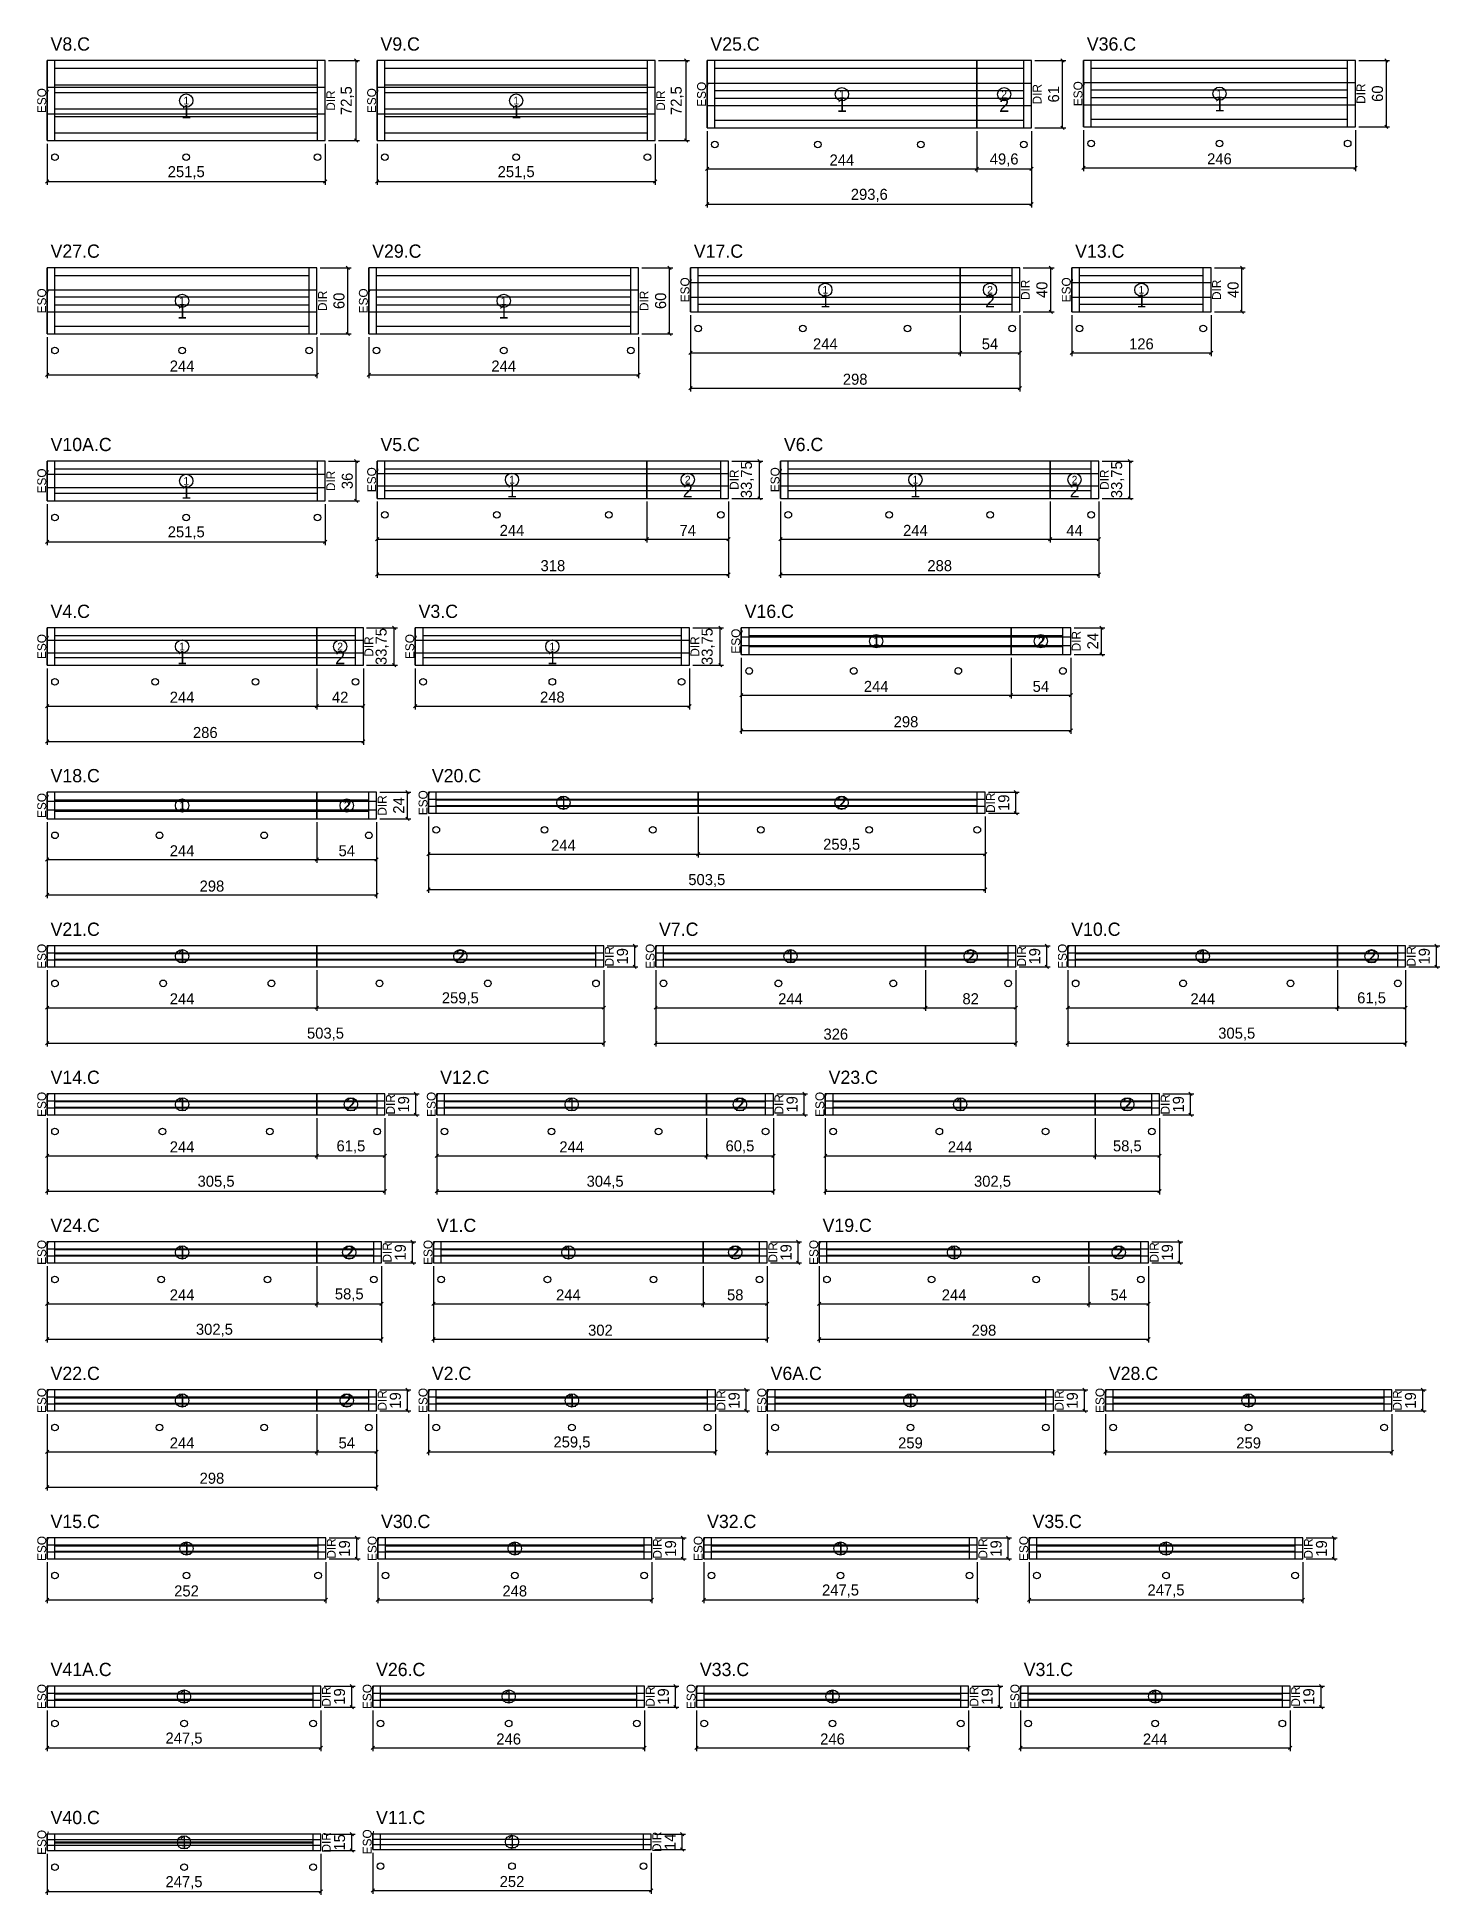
# Model space of a CAD drawing. Extents: x -10500 to 3070, y -1660 to 1250.
# Drawn here: x -9 to 1260, y -1660 to 21 of the extents above; entities that cross this region are included whole.
import ezdxf
from ezdxf.enums import TextEntityAlignment as Align

# ---------------------------------------------------------------- set-up
doc = ezdxf.new("R2010")
doc.units = 0
for name, color, linetype in [('5', 5, 'Continuous'), ('COTA', 241, 'Continuous'), ('Escoras', 224, 'Continuous'), ('NOMENCLATURA', 7, 'Continuous'), ('Painéis', 200, 'Continuous'), ('SARR_2.2x7', 40, 'Continuous'), ('SARR_EDITAR', 141, 'Continuous')]:
    doc.layers.add(name, color=color, linetype=linetype)
doc.dimstyles.new('PAINEL', dxfattribs={"dimtxt": 10, "dimasz": 3, "dimexe": 3, "dimexo": 3, "dimgap": 3, "dimtad": 1, "dimblk": 'OBLIQUE', "dimblk1": 'OBLIQUE', "dimcen": 2.5, "dimclrd": 4, "dimclre": 4, "dimclrt": 240, "dimazin": 3, "dimtfac": 1, "dimtmove": 0, "dimatfit": 3})

msp = doc.modelspace()

# ---------------------------------------------------------------- texts
at = {"layer": '5'}
for s, p in [('ESQ', (-5, -36.25)), ('DIR', (256.5, -36.25)), ('ESQ', (293.5, -36.25)), ('DIR', (555, -36.25)), ('ESQ', (592, -30.5)), ('DIR', (895.6, -30.5)), ('ESQ', (932.6, -30)), ('DIR', (1188.6, -30)), ('ESQ', (577, -207.5)), ('DIR', (885, -207.5)), ('ESQ', (922, -207.5)), ('DIR', (1058, -207.5)), ('ESQ', (-5, -217.5)), ('DIR', (249, -217.5)), ('ESQ', (286, -217.5)), ('DIR', (540, -217.5)), ('ESQ', (-5, -380.5)), ('ESQ', (293.5, -379.375)), ('ESQ', (658.5, -379.375)), ('DIR', (256.5, -380.5)), ('DIR', (621.5, -379.375)), ('DIR', (956.5, -379.375)), ('ESQ', (-5, -530.375)), ('ESQ', (328, -530.375)), ('ESQ', (623, -525.5)), ('DIR', (931, -525.5)), ('DIR', (291, -530.375)), ('DIR', (586, -530.375)), ('ESQ', (-5, -674.25)), ('DIR', (303, -674.25)), ('ESQ', (340, -671.75)), ('DIR', (853.5, -671.75)), ('ESQ', (-5, -810.75)), ('DIR', (508.5, -810.75)), ('ESQ', (545.5, -810.75)), ('DIR', (881.5, -810.75)), ('ESQ', (918.5, -810.75)), ('DIR', (1234, -810.75)), ('ESQ', (-5, -944.75)), ('DIR', (310.5, -944.75)), ('ESQ', (347.5, -944.75)), ('DIR', (662, -944.75)), ('ESQ', (699, -944.75)), ('DIR', (1011.5, -944.75)), ('ESQ', (-5, -1078.75)), ('DIR', (307.5, -1078.75)), ('ESQ', (344.5, -1078.75)), ('DIR', (656.5, -1078.75)), ('ESQ', (693.5, -1078.75)), ('DIR', (1001.5, -1078.75)), ('ESQ', (-5, -1212.75)), ('DIR', (303, -1212.75)), ('ESQ', (340, -1212.75)), ('DIR', (609.5, -1212.75)), ('ESQ', (646.5, -1212.75)), ('DIR', (915.5, -1212.75)), ('ESQ', (952.5, -1212.75)), ('DIR', (1221.5, -1212.75)), ('ESQ', (-5, -1346.75)), ('DIR', (257, -1346.75)), ('ESQ', (294, -1346.75)), ('DIR', (552, -1346.75)), ('ESQ', (589, -1346.75)), ('DIR', (846.5, -1346.75)), ('ESQ', (883.5, -1346.75)), ('DIR', (1141, -1346.75)), ('ESQ', (-5, -1480.75)), ('DIR', (252.5, -1480.75)), ('ESQ', (289.5, -1480.75)), ('DIR', (545.5, -1480.75)), ('ESQ', (582.5, -1480.75)), ('DIR', (838.5, -1480.75)), ('ESQ', (875.5, -1480.75)), ('DIR', (1129.5, -1480.75)), ('ESQ', (-5, -1612.75)), ('DIR', (252.5, -1612.75)), ('ESQ', (289.5, -1612.25)), ('DIR', (551.5, -1612.25))]:
    msp.add_text(s, height=8, rotation=90, dxfattribs=at).set_placement(p, align=Align.MIDDLE_CENTER)
for s, p in [('1', (125.75, -46.25)), ('1', (424.25, -46.25)), ('1', (719, -40.5)), ('2', (865.8, -40.5)), ('1', (1060.6, -40)), ('1', (704, -217.5)), ('2', (853, -217.5)), ('1', (990, -217.5)), ('1', (122, -227.5)), ('1', (413, -227.5)), ('1', (125.75, -390.5)), ('1', (420.5, -389.375)), ('2', (579.5, -389.375)), ('1', (785.5, -389.375)), ('2', (929.5, -389.375)), ('1', (750, -525.5)), ('2', (899, -525.5)), ('1', (122, -540.375)), ('2', (265, -540.375)), ('1', (457, -540.375)), ('1', (122, -674.25)), ('2', (271, -674.25)), ('1', (467, -671.75)), ('2', (718.75, -671.75)), ('1', (122, -810.75)), ('2', (373.75, -810.75)), ('1', (672.5, -810.75)), ('2', (835.5, -810.75)), ('1', (1045.5, -810.75)), ('2', (1198.25, -810.75)), ('1', (122, -944.75)), ('2', (274.75, -944.75)), ('1', (474.5, -944.75)), ('2', (626.75, -944.75)), ('1', (826, -944.75)), ('2', (977.25, -944.75)), ('1', (122, -1078.75)), ('2', (273.25, -1078.75)), ('1', (471.5, -1078.75)), ('2', (622.5, -1078.75)), ('1', (820.5, -1078.75)), ('2', (969.5, -1078.75)), ('1', (122, -1212.75)), ('2', (271, -1212.75)), ('1', (474.75, -1212.75)), ('1', (781, -1212.75)), ('1', (1087, -1212.75)), ('1', (126, -1346.75)), ('1', (423, -1346.75)), ('1', (717.75, -1346.75)), ('1', (1012.25, -1346.75)), ('1', (123.75, -1480.75)), ('1', (417.5, -1480.75)), ('1', (710.5, -1480.75)), ('1', (1002.5, -1480.75)), ('1', (123.75, -1612.75)), ('1', (420.5, -1612.25))]:
    msp.add_text(s, height=12, dxfattribs=at).set_placement(p, align=Align.MIDDLE_CENTER)
at = {"layer": 'NOMENCLATURA'}
for s, p in [('V8.C', (3, 9)), ('V9.C', (301.5, 9)), ('V25.C', (600, 9)), ('V36.C', (940.6, 9)), ('V27.C', (3, -178.5)), ('V29.C', (294, -178.5)), ('V17.C', (585, -178.5)), ('V13.C', (930, -178.5)), ('V10A.C', (3, -353.5)), ('V5.C', (301.5, -353.5)), ('V6.C', (666.5, -353.5)), ('V4.C', (3, -504.5)), ('V3.C', (336, -504.5)), ('V16.C', (631, -504.5)), ('V18.C', (3, -653.25)), ('V20.C', (348, -653.25)), ('V21.C', (3, -792.25)), ('V7.C', (553.5, -792.25)), ('V10.C', (926.5, -792.25)), ('V14.C', (3, -926.25)), ('V12.C', (355.5, -926.25)), ('V23.C', (707, -926.25)), ('V24.C', (3, -1060.25)), ('V1.C', (352.5, -1060.25)), ('V19.C', (701.5, -1060.25)), ('V22.C', (3, -1194.25)), ('V2.C', (348, -1194.25)), ('V6A.C', (654.5, -1194.25)), ('V28.C', (960.5, -1194.25)), ('V15.C', (3, -1328.25)), ('V30.C', (302, -1328.25)), ('V32.C', (597, -1328.25)), ('V35.C', (891.5, -1328.25)), ('V41A.C', (3, -1462.25)), ('V26.C', (297.5, -1462.25)), ('V33.C', (590.5, -1462.25)), ('V31.C', (883.5, -1462.25)), ('V40.C', (3, -1596.25)), ('V11.C', (297.5, -1596.25))]:
    msp.add_text(s, height=12, dxfattribs=at).set_placement(p)

# ---------------------------------------------------------------- blocks, each defined once
blk = doc.blocks.new('nf1')
blk.add_circle((0, 0), 6)
blk.add_text('1', height=7).set_placement((0, 0), align=Align.MIDDLE_CENTER)
blk = doc.blocks.new('_OBLIQUE')
at = {"color": 0, "linetype": 'BYBLOCK'}
blk.add_line((-0.5, -0.5), (0.5, 0.5), dxfattribs=at)
blk = doc.blocks.new('nf2')
blk.add_circle((0, 0), 6)
blk.add_text('2', height=7).set_placement((0, 0), align=Align.MIDDLE_CENTER)

# ---------------------------------------------------------------- dimensions: what is measured, and where the dimension line sits
at = {"layer": 'COTA'}
for base, p1, p2 in [((279.5, -72.5), (251.5, -72.5), (251.5, 0)), ((578, -72.5), (550, -72.5), (550, 0)), ((918.6, -61), (890.6, -61), (890.6, 0)), ((1211.6, -60), (1183.6, -60), (1183.6, 0)), ((272, -247.5), (244, -247.5), (244, -187.5)), ((563, -247.5), (535, -247.5), (535, -187.5)), ((908, -227.5), (880, -227.5), (880, -187.5)), ((1081, -227.5), (1053, -227.5), (1053, -187.5)), ((279.5, -398.5), (251.5, -398.5), (251.5, -362.5)), ((644.5, -396.25), (616.5, -396.25), (616.5, -362.5)), ((979.5, -396.25), (951.5, -396.25), (951.5, -362.5)), ((314, -547.25), (286, -547.25), (286, -513.5)), ((609, -547.25), (581, -547.25), (581, -513.5)), ((954, -537.5), (926, -537.5), (926, -513.5)), ((326, -686.25), (298, -686.25), (298, -662.25)), ((876.5, -681.25), (848.5, -681.25), (848.5, -662.25)), ((531.5, -820.25), (503.5, -820.25), (503.5, -801.25)), ((904.5, -820.25), (876.5, -820.25), (876.5, -801.25)), ((1257, -820.25), (1229, -820.25), (1229, -801.25)), ((333.5, -954.25), (305.5, -954.25), (305.5, -935.25)), ((685, -954.25), (657, -954.25), (657, -935.25)), ((1034.5, -954.25), (1006.5, -954.25), (1006.5, -935.25)), ((330.5, -1088.25), (302.5, -1088.25), (302.5, -1069.25)), ((679.5, -1088.25), (651.5, -1088.25), (651.5, -1069.25)), ((1024.5, -1088.25), (996.5, -1088.25), (996.5, -1069.25)), ((326, -1222.25), (298, -1222.25), (298, -1203.25)), ((632.5, -1222.25), (604.5, -1222.25), (604.5, -1203.25)), ((938.5, -1222.25), (910.5, -1222.25), (910.5, -1203.25)), ((1244.5, -1222.25), (1216.5, -1222.25), (1216.5, -1203.25)), ((280, -1356.25), (252, -1356.25), (252, -1337.25)), ((575, -1356.25), (547, -1356.25), (547, -1337.25)), ((869.5, -1356.25), (841.5, -1356.25), (841.5, -1337.25)), ((1164, -1356.25), (1136, -1356.25), (1136, -1337.25)), ((275.5, -1490.25), (247.5, -1490.25), (247.5, -1471.25)), ((568.5, -1490.25), (540.5, -1490.25), (540.5, -1471.25)), ((861.5, -1490.25), (833.5, -1490.25), (833.5, -1471.25)), ((1152.5, -1490.25), (1124.5, -1490.25), (1124.5, -1471.25)), ((275.5, -1620.25), (247.5, -1620.25), (247.5, -1605.25)), ((574.5, -1619.25), (546.5, -1619.25), (546.5, -1605.25))]:
    msp.add_linear_dim(base=base, p1=p1, p2=p2, angle=90, dimstyle='PAINEL', dxfattribs=at).render()
for base, p1, p2 in [((597, -98), (597, -61), (841, -61)), ((597, -130), (597, -61), (890.6, -61)), ((841, -98), (841, -61), (890.6, -61)), ((937.6, -97), (937.6, -60), (1183.6, -60)), ((0, -109.5), (0, -72.5), (251.5, -72.5)), ((298.5, -109.5), (298.5, -72.5), (550, -72.5)), ((582, -264.5), (582, -227.5), (826, -227.5)), ((582, -296.5), (582, -227.5), (880, -227.5)), ((826, -264.5), (826, -227.5), (880, -227.5)), ((927, -264.5), (927, -227.5), (1053, -227.5)), ((0, -284.5), (0, -247.5), (244, -247.5)), ((291, -284.5), (291, -247.5), (535, -247.5)), ((0, -435.5), (0, -398.5), (251.5, -398.5)), ((298.5, -433.25), (298.5, -396.25), (542.5, -396.25)), ((298.5, -465.25), (298.5, -396.25), (616.5, -396.25)), ((542.5, -433.25), (542.5, -396.25), (616.5, -396.25)), ((663.5, -433.25), (663.5, -396.25), (907.5, -396.25)), ((663.5, -465.25), (663.5, -396.25), (951.5, -396.25)), ((907.5, -433.25), (907.5, -396.25), (951.5, -396.25)), ((628, -574.5), (628, -537.5), (872, -537.5)), ((628, -606.5), (628, -537.5), (926, -537.5)), ((872, -574.5), (872, -537.5), (926, -537.5)), ((0, -584.25), (0, -547.25), (244, -547.25)), ((0, -616.25), (0, -547.25), (286, -547.25)), ((244, -584.25), (244, -547.25), (286, -547.25)), ((333, -584.25), (333, -547.25), (581, -547.25)), ((0, -723.25), (0, -686.25), (244, -686.25)), ((0, -755.25), (0, -686.25), (298, -686.25)), ((244, -723.25), (244, -686.25), (298, -686.25)), ((345, -718.25), (345, -681.25), (589, -681.25)), ((345, -750.25), (345, -681.25), (848.5, -681.25)), ((589, -718.25), (589, -681.25), (848.5, -681.25)), ((0, -857.25), (0, -820.25), (244, -820.25)), ((0, -889.25), (0, -820.25), (503.5, -820.25)), ((244, -857.25), (244, -820.25), (503.5, -820.25)), ((550.5, -857.25), (550.5, -820.25), (794.5, -820.25)), ((550.5, -889.25), (550.5, -820.25), (876.5, -820.25)), ((794.5, -857.25), (794.5, -820.25), (876.5, -820.25)), ((923.5, -857.25), (923.5, -820.25), (1167.5, -820.25)), ((923.5, -889.25), (923.5, -820.25), (1229, -820.25)), ((1167.5, -857.25), (1167.5, -820.25), (1229, -820.25)), ((0, -991.25), (0, -954.25), (244, -954.25)), ((0, -1023.25), (0, -954.25), (305.5, -954.25)), ((244, -991.25), (244, -954.25), (305.5, -954.25)), ((352.5, -991.25), (352.5, -954.25), (596.5, -954.25)), ((352.5, -1023.25), (352.5, -954.25), (657, -954.25)), ((596.5, -991.25), (596.5, -954.25), (657, -954.25)), ((704, -991.25), (704, -954.25), (948, -954.25)), ((704, -1023.25), (704, -954.25), (1006.5, -954.25)), ((948, -991.25), (948, -954.25), (1006.5, -954.25)), ((0, -1125.25), (0, -1088.25), (244, -1088.25)), ((0, -1157.25), (0, -1088.25), (302.5, -1088.25)), ((244, -1125.25), (244, -1088.25), (302.5, -1088.25)), ((349.5, -1125.25), (349.5, -1088.25), (593.5, -1088.25)), ((349.5, -1157.25), (349.5, -1088.25), (651.5, -1088.25)), ((593.5, -1125.25), (593.5, -1088.25), (651.5, -1088.25)), ((698.5, -1125.25), (698.5, -1088.25), (942.5, -1088.25)), ((698.5, -1157.25), (698.5, -1088.25), (996.5, -1088.25)), ((942.5, -1125.25), (942.5, -1088.25), (996.5, -1088.25)), ((0, -1259.25), (0, -1222.25), (244, -1222.25)), ((0, -1291.25), (0, -1222.25), (298, -1222.25)), ((244, -1259.25), (244, -1222.25), (298, -1222.25)), ((345, -1259.25), (345, -1222.25), (604.5, -1222.25)), ((651.5, -1259.25), (651.5, -1222.25), (910.5, -1222.25)), ((957.5, -1259.25), (957.5, -1222.25), (1216.5, -1222.25)), ((0, -1393.25), (0, -1356.25), (252, -1356.25)), ((299, -1393.25), (299, -1356.25), (547, -1356.25)), ((594, -1393.25), (594, -1356.25), (841.5, -1356.25)), ((888.5, -1393.25), (888.5, -1356.25), (1136, -1356.25)), ((0, -1527.25), (0, -1490.25), (247.5, -1490.25)), ((294.5, -1527.25), (294.5, -1490.25), (540.5, -1490.25)), ((587.5, -1527.25), (587.5, -1490.25), (833.5, -1490.25)), ((880.5, -1527.25), (880.5, -1490.25), (1124.5, -1490.25)), ((0, -1657.25), (0, -1620.25), (247.5, -1620.25)), ((294.5, -1656.25), (294.5, -1619.25), (546.5, -1619.25))]:
    msp.add_linear_dim(base=base, p1=p1, p2=p2, dimstyle='PAINEL', dxfattribs=at).render()

# ---------------------------------------------------------------- linework, layer by layer
at = {"layer": 'Escoras'}
for centre in [(604, -76), (697.2, -76), (790.4, -76), (883.6, -76), (944.6, -75), (1060.6, -75), (1176.6, -75), (7, -87.5), (125.75, -87.5), (244.5, -87.5), (305.5, -87.5), (424.25, -87.5), (543, -87.5), (589, -242.5), (683.667, -242.5), (778.333, -242.5), (873, -242.5), (934, -242.5), (1046, -242.5), (7, -262.5), (122, -262.5), (237, -262.5), (298, -262.5), (413, -262.5), (528, -262.5), (7, -413.5), (125.75, -413.5), (244.5, -413.5), (305.5, -411.25), (406.833, -411.25), (508.167, -411.25), (609.5, -411.25), (670.5, -411.25), (761.833, -411.25), (853.167, -411.25), (944.5, -411.25), (635, -552.5), (729.667, -552.5), (824.333, -552.5), (919, -552.5), (7, -562.25), (97.667, -562.25), (188.333, -562.25), (279, -562.25), (340, -562.25), (457, -562.25), (574, -562.25), (7, -701.25), (101.667, -701.25), (196.333, -701.25), (291, -701.25), (352, -696.25), (449.9, -696.25), (547.8, -696.25), (645.7, -696.25), (743.6, -696.25), (841.5, -696.25), (7, -835.25), (104.9, -835.25), (202.8, -835.25), (300.7, -835.25), (398.6, -835.25), (496.5, -835.25), (557.5, -835.25), (661.5, -835.25), (765.5, -835.25), (869.5, -835.25), (930.5, -835.25), (1027.667, -835.25), (1124.833, -835.25), (1222, -835.25), (7, -969.25), (104.167, -969.25), (201.333, -969.25), (298.5, -969.25), (359.5, -969.25), (456.333, -969.25), (553.167, -969.25), (650, -969.25), (711, -969.25), (807.167, -969.25), (903.333, -969.25), (999.5, -969.25), (7, -1103.25), (103.167, -1103.25), (199.333, -1103.25), (295.5, -1103.25), (356.5, -1103.25), (452.5, -1103.25), (548.5, -1103.25), (644.5, -1103.25), (705.5, -1103.25), (800.167, -1103.25), (894.833, -1103.25), (989.5, -1103.25), (7, -1237.25), (101.667, -1237.25), (196.333, -1237.25), (291, -1237.25), (352, -1237.25), (474.75, -1237.25), (597.5, -1237.25), (658.5, -1237.25), (781, -1237.25), (903.5, -1237.25), (964.5, -1237.25), (1087, -1237.25), (1209.5, -1237.25), (7, -1371.25), (126, -1371.25), (245, -1371.25), (306, -1371.25), (423, -1371.25), (540, -1371.25), (601, -1371.25), (717.75, -1371.25), (834.5, -1371.25), (895.5, -1371.25), (1012.25, -1371.25), (1129, -1371.25), (7, -1505.25), (123.75, -1505.25), (240.5, -1505.25), (301.5, -1505.25), (417.5, -1505.25), (533.5, -1505.25), (594.5, -1505.25), (710.5, -1505.25), (826.5, -1505.25), (887.5, -1505.25), (1002.5, -1505.25), (1117.5, -1505.25), (7, -1635.25), (123.75, -1635.25), (240.5, -1635.25), (301.5, -1634.25), (420.5, -1634.25), (539.5, -1634.25)]:
    msp.add_circle(centre, 3, dxfattribs=at)
at = {"layer": 'Painéis'}
for p, q in [((841, -61), (841, 0)), ((0, -24.167), (251.5, -24.167)), ((298.5, -24.167), (550, -24.167)), ((597, -20.333), (841, -20.333)), ((841, -20.333), (890.6, -20.333)), ((937.6, -20), (1183.6, -20)), ((0, -48.333), (251.5, -48.333)), ((298.5, -48.333), (550, -48.333)), ((597, -40.667), (841, -40.667)), ((841, -40.667), (890.6, -40.667)), ((937.6, -40), (1183.6, -40)), ((582, -200.833), (826, -200.833)), ((826, -227.5), (826, -187.5)), ((826, -200.833), (880, -200.833)), ((927, -200.833), (1053, -200.833)), ((0, -207.5), (244, -207.5)), ((291, -207.5), (535, -207.5)), ((582, -214.167), (826, -214.167)), ((826, -214.167), (880, -214.167)), ((927, -214.167), (1053, -214.167)), ((0, -227.5), (244, -227.5)), ((291, -227.5), (535, -227.5)), ((542.5, -396.25), (542.5, -362.5)), ((907.5, -396.25), (907.5, -362.5)), ((0, -374.5), (251.5, -374.5)), ((0, -386.5), (251.5, -386.5)), ((298.5, -373.75), (542.5, -373.75)), ((298.5, -385), (542.5, -385)), ((542.5, -373.75), (616.5, -373.75)), ((542.5, -385), (616.5, -385)), ((663.5, -373.75), (907.5, -373.75)), ((663.5, -385), (907.5, -385)), ((907.5, -373.75), (951.5, -373.75)), ((907.5, -385), (951.5, -385)), ((244, -547.25), (244, -513.5)), ((872, -537.5), (872, -513.5)), ((0, -524.75), (244, -524.75)), ((0, -536), (244, -536)), ((244, -524.75), (286, -524.75)), ((244, -536), (286, -536)), ((333, -524.75), (581, -524.75)), ((333, -536), (581, -536)), ((628, -521.5), (872, -521.5)), ((628, -529.5), (872, -529.5)), ((872, -521.5), (926, -521.5)), ((872, -529.5), (926, -529.5)), ((0, -670.25), (244, -670.25)), ((244, -686.25), (244, -662.25)), ((244, -670.25), (298, -670.25)), ((345, -668.583), (589, -668.583)), ((589, -681.25), (589, -662.25)), ((589, -668.583), (848.5, -668.583)), ((0, -678.25), (244, -678.25)), ((244, -678.25), (298, -678.25)), ((345, -674.917), (589, -674.917)), ((589, -674.917), (848.5, -674.917)), ((244, -820.25), (244, -801.25)), ((794.5, -820.25), (794.5, -801.25)), ((1167.5, -820.25), (1167.5, -801.25)), ((0, -807.583), (244, -807.583)), ((0, -813.917), (244, -813.917)), ((244, -807.583), (503.5, -807.583)), ((244, -813.917), (503.5, -813.917)), ((550.5, -807.583), (794.5, -807.583)), ((550.5, -813.917), (794.5, -813.917)), ((794.5, -807.583), (876.5, -807.583)), ((794.5, -813.917), (876.5, -813.917)), ((923.5, -807.583), (1167.5, -807.583)), ((923.5, -813.917), (1167.5, -813.917)), ((1167.5, -807.583), (1229, -807.583)), ((1167.5, -813.917), (1229, -813.917)), ((0, -941.583), (244, -941.583)), ((244, -954.25), (244, -935.25)), ((244, -941.583), (305.5, -941.583)), ((352.5, -941.583), (596.5, -941.583)), ((596.5, -954.25), (596.5, -935.25)), ((596.5, -941.583), (657, -941.583)), ((704, -941.583), (948, -941.583)), ((948, -954.25), (948, -935.25)), ((948, -941.583), (1006.5, -941.583)), ((0, -947.917), (244, -947.917)), ((244, -947.917), (305.5, -947.917)), ((352.5, -947.917), (596.5, -947.917)), ((596.5, -947.917), (657, -947.917)), ((704, -947.917), (948, -947.917)), ((948, -947.917), (1006.5, -947.917)), ((0, -1075.583), (244, -1075.583)), ((244, -1088.25), (244, -1069.25)), ((244, -1075.583), (302.5, -1075.583)), ((349.5, -1075.583), (593.5, -1075.583)), ((593.5, -1088.25), (593.5, -1069.25)), ((593.5, -1075.583), (651.5, -1075.583)), ((698.5, -1075.583), (942.5, -1075.583)), ((942.5, -1088.25), (942.5, -1069.25)), ((942.5, -1075.583), (996.5, -1075.583)), ((0, -1081.917), (244, -1081.917)), ((244, -1081.917), (302.5, -1081.917)), ((349.5, -1081.917), (593.5, -1081.917)), ((593.5, -1081.917), (651.5, -1081.917)), ((698.5, -1081.917), (942.5, -1081.917)), ((942.5, -1081.917), (996.5, -1081.917)), ((0, -1209.583), (244, -1209.583)), ((244, -1222.25), (244, -1203.25)), ((244, -1209.583), (298, -1209.583)), ((345, -1209.583), (604.5, -1209.583)), ((651.5, -1209.583), (910.5, -1209.583)), ((957.5, -1209.583), (1216.5, -1209.583)), ((0, -1215.917), (244, -1215.917)), ((244, -1215.917), (298, -1215.917)), ((345, -1215.917), (604.5, -1215.917)), ((651.5, -1215.917), (910.5, -1215.917)), ((957.5, -1215.917), (1216.5, -1215.917)), ((0, -1343.583), (252, -1343.583)), ((299, -1343.583), (547, -1343.583)), ((594, -1343.583), (841.5, -1343.583)), ((888.5, -1343.583), (1136, -1343.583)), ((0, -1349.917), (252, -1349.917)), ((299, -1349.917), (547, -1349.917)), ((594, -1349.917), (841.5, -1349.917)), ((888.5, -1349.917), (1136, -1349.917)), ((0, -1477.583), (247.5, -1477.583)), ((294.5, -1477.583), (540.5, -1477.583)), ((587.5, -1477.583), (833.5, -1477.583)), ((880.5, -1477.583), (1124.5, -1477.583)), ((0, -1483.917), (247.5, -1483.917)), ((294.5, -1483.917), (540.5, -1483.917)), ((587.5, -1483.917), (833.5, -1483.917)), ((880.5, -1483.917), (1124.5, -1483.917)), ((0, -1610.25), (247.5, -1610.25)), ((294.5, -1609.917), (546.5, -1609.917)), ((0, -1615.25), (247.5, -1615.25)), ((294.5, -1614.583), (546.5, -1614.583))]:
    msp.add_line(p, q, dxfattribs=at)
for points in [[(0, -72.5), (251.5, -72.5), (251.5, 0), (0, 0)], [(298.5, -72.5), (550, -72.5), (550, 0), (298.5, 0)], [(597, -61), (841, -61), (841, 0), (597, 0)], [(841, -61), (890.6, -61), (890.6, 0), (841, 0)], [(937.6, -60), (1183.6, -60), (1183.6, 0), (937.6, 0)], [(0, -247.5), (244, -247.5), (244, -187.5), (0, -187.5)], [(291, -247.5), (535, -247.5), (535, -187.5), (291, -187.5)], [(582, -227.5), (826, -227.5), (826, -187.5), (582, -187.5)], [(826, -227.5), (880, -227.5), (880, -187.5), (826, -187.5)], [(927, -227.5), (1053, -227.5), (1053, -187.5), (927, -187.5)], [(0, -398.5), (251.5, -398.5), (251.5, -362.5), (0, -362.5)], [(298.5, -396.25), (542.5, -396.25), (542.5, -362.5), (298.5, -362.5)], [(542.5, -396.25), (616.5, -396.25), (616.5, -362.5), (542.5, -362.5)], [(663.5, -396.25), (907.5, -396.25), (907.5, -362.5), (663.5, -362.5)], [(907.5, -396.25), (951.5, -396.25), (951.5, -362.5), (907.5, -362.5)], [(0, -547.25), (244, -547.25), (244, -513.5), (0, -513.5)], [(244, -547.25), (286, -547.25), (286, -513.5), (244, -513.5)], [(333, -547.25), (581, -547.25), (581, -513.5), (333, -513.5)], [(628, -537.5), (872, -537.5), (872, -513.5), (628, -513.5)], [(872, -537.5), (926, -537.5), (926, -513.5), (872, -513.5)], [(0, -686.25), (244, -686.25), (244, -662.25), (0, -662.25)], [(244, -686.25), (298, -686.25), (298, -662.25), (244, -662.25)], [(345, -681.25), (589, -681.25), (589, -662.25), (345, -662.25)], [(589, -681.25), (848.5, -681.25), (848.5, -662.25), (589, -662.25)], [(0, -820.25), (244, -820.25), (244, -801.25), (0, -801.25)], [(244, -820.25), (503.5, -820.25), (503.5, -801.25), (244, -801.25)], [(550.5, -820.25), (794.5, -820.25), (794.5, -801.25), (550.5, -801.25)], [(794.5, -820.25), (876.5, -820.25), (876.5, -801.25), (794.5, -801.25)], [(923.5, -820.25), (1167.5, -820.25), (1167.5, -801.25), (923.5, -801.25)], [(1167.5, -820.25), (1229, -820.25), (1229, -801.25), (1167.5, -801.25)], [(0, -954.25), (244, -954.25), (244, -935.25), (0, -935.25)], [(244, -954.25), (305.5, -954.25), (305.5, -935.25), (244, -935.25)], [(352.5, -954.25), (596.5, -954.25), (596.5, -935.25), (352.5, -935.25)], [(596.5, -954.25), (657, -954.25), (657, -935.25), (596.5, -935.25)], [(704, -954.25), (948, -954.25), (948, -935.25), (704, -935.25)], [(948, -954.25), (1006.5, -954.25), (1006.5, -935.25), (948, -935.25)], [(0, -1088.25), (244, -1088.25), (244, -1069.25), (0, -1069.25)], [(244, -1088.25), (302.5, -1088.25), (302.5, -1069.25), (244, -1069.25)], [(349.5, -1088.25), (593.5, -1088.25), (593.5, -1069.25), (349.5, -1069.25)], [(593.5, -1088.25), (651.5, -1088.25), (651.5, -1069.25), (593.5, -1069.25)], [(698.5, -1088.25), (942.5, -1088.25), (942.5, -1069.25), (698.5, -1069.25)], [(942.5, -1088.25), (996.5, -1088.25), (996.5, -1069.25), (942.5, -1069.25)], [(0, -1222.25), (244, -1222.25), (244, -1203.25), (0, -1203.25)], [(244, -1222.25), (298, -1222.25), (298, -1203.25), (244, -1203.25)], [(345, -1222.25), (604.5, -1222.25), (604.5, -1203.25), (345, -1203.25)], [(651.5, -1222.25), (910.5, -1222.25), (910.5, -1203.25), (651.5, -1203.25)], [(957.5, -1222.25), (1216.5, -1222.25), (1216.5, -1203.25), (957.5, -1203.25)], [(0, -1356.25), (252, -1356.25), (252, -1337.25), (0, -1337.25)], [(299, -1356.25), (547, -1356.25), (547, -1337.25), (299, -1337.25)], [(594, -1356.25), (841.5, -1356.25), (841.5, -1337.25), (594, -1337.25)], [(888.5, -1356.25), (1136, -1356.25), (1136, -1337.25), (888.5, -1337.25)], [(0, -1490.25), (247.5, -1490.25), (247.5, -1471.25), (0, -1471.25)], [(294.5, -1490.25), (540.5, -1490.25), (540.5, -1471.25), (294.5, -1471.25)], [(587.5, -1490.25), (833.5, -1490.25), (833.5, -1471.25), (587.5, -1471.25)], [(880.5, -1490.25), (1124.5, -1490.25), (1124.5, -1471.25), (880.5, -1471.25)], [(0, -1620.25), (247.5, -1620.25), (247.5, -1605.25), (0, -1605.25)], [(294.5, -1619.25), (546.5, -1619.25), (546.5, -1605.25), (294.5, -1605.25)]]:
    msp.add_lwpolyline(points, close=True, dxfattribs=at)
at = {"layer": 'SARR_2.2x7'}
for p, q in [((7, -72.5), (7, 0)), ((244.5, -72.5), (244.5, 0)), ((305.5, -72.5), (305.5, 0)), ((543, -72.5), (543, 0)), ((604, -61), (604, 0)), ((883.6, -61), (883.6, 0)), ((944.6, -60), (944.6, 0)), ((1176.6, -60), (1176.6, 0)), ((7, -7), (244.5, -7)), ((305.5, -7), (543, -7)), ((604, -7), (841, -7)), ((841, -7), (883.6, -7)), ((944.6, -7), (1176.6, -7)), ((7, -21.833), (244.5, -21.833)), ((7, -28.833), (244.5, -28.833)), ((305.5, -21.833), (543, -21.833)), ((305.5, -28.833), (543, -28.833)), ((604, -27), (841, -27)), ((841, -27), (883.6, -27)), ((944.6, -26.5), (1176.6, -26.5)), ((944.6, -33.5), (1176.6, -33.5)), ((7, -43.667), (244.5, -43.667)), ((305.5, -43.667), (543, -43.667)), ((604, -34), (841, -34)), ((841, -34), (883.6, -34)), ((7, -50.667), (244.5, -50.667)), ((7, -65.5), (244.5, -65.5)), ((305.5, -50.667), (543, -50.667)), ((305.5, -65.5), (543, -65.5)), ((604, -54), (841, -54)), ((841, -54), (883.6, -54)), ((944.6, -53), (1176.6, -53)), ((7, -247.5), (7, -187.5)), ((7, -194.5), (237, -194.5)), ((237, -247.5), (237, -187.5)), ((298, -247.5), (298, -187.5)), ((298, -194.5), (528, -194.5)), ((528, -247.5), (528, -187.5)), ((589, -227.5), (589, -187.5)), ((589, -194.5), (826, -194.5)), ((826, -194.5), (873, -194.5)), ((873, -227.5), (873, -187.5)), ((934, -227.5), (934, -187.5)), ((934, -194.5), (1046, -194.5)), ((1046, -227.5), (1046, -187.5)), ((7, -214), (237, -214)), ((298, -214), (528, -214)), ((7, -221), (237, -221)), ((298, -221), (528, -221)), ((589, -220.5), (826, -220.5)), ((826, -220.5), (873, -220.5)), ((934, -220.5), (1046, -220.5)), ((7, -240.5), (237, -240.5)), ((298, -240.5), (528, -240.5)), ((7, -398.5), (7, -362.5)), ((7, -369.5), (244.5, -369.5)), ((244.5, -398.5), (244.5, -362.5)), ((305.5, -396.25), (305.5, -362.5)), ((305.5, -369.5), (542.5, -369.5)), ((542.5, -369.5), (609.5, -369.5)), ((609.5, -396.25), (609.5, -362.5)), ((670.5, -396.25), (670.5, -362.5)), ((670.5, -369.5), (907.5, -369.5)), ((907.5, -369.5), (944.5, -369.5)), ((944.5, -396.25), (944.5, -362.5)), ((7, -391.5), (244.5, -391.5)), ((305.5, -389.25), (542.5, -389.25)), ((542.5, -389.25), (609.5, -389.25)), ((670.5, -389.25), (907.5, -389.25)), ((907.5, -389.25), (944.5, -389.25)), ((7, -547.25), (7, -513.5)), ((7, -520.5), (244, -520.5)), ((244, -520.5), (279, -520.5)), ((279, -547.25), (279, -513.5)), ((340, -547.25), (340, -513.5)), ((340, -520.5), (574, -520.5)), ((574, -547.25), (574, -513.5)), ((635, -537.5), (635, -513.5)), ((635, -520.5), (872, -520.5)), ((872, -520.5), (919, -520.5)), ((919, -537.5), (919, -513.5)), ((635, -530.5), (872, -530.5)), ((872, -530.5), (919, -530.5)), ((7, -540.25), (244, -540.25)), ((244, -540.25), (279, -540.25)), ((340, -540.25), (574, -540.25)), ((7, -686.25), (7, -662.25)), ((7, -669.25), (244, -669.25)), ((244, -669.25), (291, -669.25)), ((291, -686.25), (291, -662.25)), ((352, -681.25), (352, -662.25)), ((352, -669.25), (589, -669.25)), ((589, -669.25), (841.5, -669.25)), ((841.5, -681.25), (841.5, -662.25)), ((7, -679.25), (244, -679.25)), ((244, -679.25), (291, -679.25)), ((352, -674.25), (589, -674.25)), ((589, -674.25), (841.5, -674.25)), ((7, -820.25), (7, -801.25)), ((496.5, -820.25), (496.5, -801.25)), ((557.5, -820.25), (557.5, -801.25)), ((869.5, -820.25), (869.5, -801.25)), ((930.5, -820.25), (930.5, -801.25)), ((1222, -820.25), (1222, -801.25)), ((7, -808.25), (244, -808.25)), ((7, -813.25), (244, -813.25)), ((244, -808.25), (496.5, -808.25)), ((244, -813.25), (496.5, -813.25)), ((557.5, -808.25), (794.5, -808.25)), ((557.5, -813.25), (794.5, -813.25)), ((794.5, -808.25), (869.5, -808.25)), ((794.5, -813.25), (869.5, -813.25)), ((930.5, -808.25), (1167.5, -808.25)), ((930.5, -813.25), (1167.5, -813.25)), ((1167.5, -808.25), (1222, -808.25)), ((1167.5, -813.25), (1222, -813.25)), ((7, -954.25), (7, -935.25)), ((298.5, -954.25), (298.5, -935.25)), ((359.5, -954.25), (359.5, -935.25)), ((650, -954.25), (650, -935.25)), ((711, -954.25), (711, -935.25)), ((999.5, -954.25), (999.5, -935.25)), ((7, -942.25), (244, -942.25)), ((7, -947.25), (244, -947.25)), ((244, -942.25), (298.5, -942.25)), ((244, -947.25), (298.5, -947.25)), ((359.5, -942.25), (596.5, -942.25)), ((359.5, -947.25), (596.5, -947.25)), ((596.5, -942.25), (650, -942.25)), ((596.5, -947.25), (650, -947.25)), ((711, -942.25), (948, -942.25)), ((711, -947.25), (948, -947.25)), ((948, -942.25), (999.5, -942.25)), ((948, -947.25), (999.5, -947.25)), ((7, -1088.25), (7, -1069.25)), ((295.5, -1088.25), (295.5, -1069.25)), ((356.5, -1088.25), (356.5, -1069.25)), ((644.5, -1088.25), (644.5, -1069.25)), ((705.5, -1088.25), (705.5, -1069.25)), ((989.5, -1088.25), (989.5, -1069.25)), ((7, -1076.25), (244, -1076.25)), ((7, -1081.25), (244, -1081.25)), ((244, -1076.25), (295.5, -1076.25)), ((244, -1081.25), (295.5, -1081.25)), ((356.5, -1076.25), (593.5, -1076.25)), ((356.5, -1081.25), (593.5, -1081.25)), ((593.5, -1076.25), (644.5, -1076.25)), ((593.5, -1081.25), (644.5, -1081.25)), ((705.5, -1076.25), (942.5, -1076.25)), ((705.5, -1081.25), (942.5, -1081.25)), ((942.5, -1076.25), (989.5, -1076.25)), ((942.5, -1081.25), (989.5, -1081.25)), ((7, -1222.25), (7, -1203.25)), ((7, -1210.25), (244, -1210.25)), ((244, -1210.25), (291, -1210.25)), ((291, -1222.25), (291, -1203.25)), ((352, -1222.25), (352, -1203.25)), ((352, -1210.25), (597.5, -1210.25)), ((597.5, -1222.25), (597.5, -1203.25)), ((658.5, -1222.25), (658.5, -1203.25)), ((658.5, -1210.25), (903.5, -1210.25)), ((903.5, -1222.25), (903.5, -1203.25)), ((964.5, -1222.25), (964.5, -1203.25)), ((964.5, -1210.25), (1209.5, -1210.25)), ((1209.5, -1222.25), (1209.5, -1203.25)), ((7, -1215.25), (244, -1215.25)), ((244, -1215.25), (291, -1215.25)), ((352, -1215.25), (597.5, -1215.25)), ((658.5, -1215.25), (903.5, -1215.25)), ((964.5, -1215.25), (1209.5, -1215.25)), ((7, -1356.25), (7, -1337.25)), ((7, -1344.25), (245, -1344.25)), ((245, -1356.25), (245, -1337.25)), ((306, -1356.25), (306, -1337.25)), ((306, -1344.25), (540, -1344.25)), ((540, -1356.25), (540, -1337.25)), ((601, -1356.25), (601, -1337.25)), ((601, -1344.25), (834.5, -1344.25)), ((834.5, -1356.25), (834.5, -1337.25)), ((895.5, -1356.25), (895.5, -1337.25)), ((895.5, -1344.25), (1129, -1344.25)), ((1129, -1356.25), (1129, -1337.25)), ((7, -1349.25), (245, -1349.25)), ((306, -1349.25), (540, -1349.25)), ((601, -1349.25), (834.5, -1349.25)), ((895.5, -1349.25), (1129, -1349.25)), ((7, -1490.25), (7, -1471.25)), ((7, -1478.25), (240.5, -1478.25)), ((240.5, -1490.25), (240.5, -1471.25)), ((301.5, -1490.25), (301.5, -1471.25)), ((301.5, -1478.25), (533.5, -1478.25)), ((533.5, -1490.25), (533.5, -1471.25)), ((594.5, -1490.25), (594.5, -1471.25)), ((594.5, -1478.25), (826.5, -1478.25)), ((826.5, -1490.25), (826.5, -1471.25)), ((887.5, -1490.25), (887.5, -1471.25)), ((887.5, -1478.25), (1117.5, -1478.25)), ((1117.5, -1490.25), (1117.5, -1471.25)), ((7, -1483.25), (240.5, -1483.25)), ((301.5, -1483.25), (533.5, -1483.25)), ((594.5, -1483.25), (826.5, -1483.25)), ((887.5, -1483.25), (1117.5, -1483.25)), ((7, -1620.25), (7, -1605.25)), ((7, -1612.25), (240.5, -1612.25)), ((7, -1613.25), (240.5, -1613.25)), ((240.5, -1620.25), (240.5, -1605.25)), ((301.5, -1619.25), (301.5, -1605.25)), ((539.5, -1619.25), (539.5, -1605.25))]:
    msp.add_line(p, q, dxfattribs=at)
at = {"layer": 'SARR_EDITAR'}
for p, q in [((0, -72.5), (0, 0)), ((251.5, -72.5), (251.5, 0)), ((298.5, -72.5), (298.5, 0)), ((550, -72.5), (550, 0)), ((597, -61), (597, 0)), ((890.6, -61), (890.6, 0)), ((937.6, -60), (937.6, 0)), ((1183.6, -60), (1183.6, 0)), ((0, -247.5), (0, -187.5)), ((244, -247.5), (244, -187.5)), ((291, -247.5), (291, -187.5)), ((535, -247.5), (535, -187.5)), ((582, -227.5), (582, -187.5)), ((880, -227.5), (880, -187.5)), ((927, -227.5), (927, -187.5)), ((1053, -227.5), (1053, -187.5)), ((0, -398.5), (0, -362.5)), ((251.5, -398.5), (251.5, -362.5)), ((298.5, -396.25), (298.5, -362.5)), ((616.5, -396.25), (616.5, -362.5)), ((663.5, -396.25), (663.5, -362.5)), ((951.5, -396.25), (951.5, -362.5)), ((0, -547.25), (0, -513.5)), ((286, -547.25), (286, -513.5)), ((333, -547.25), (333, -513.5)), ((581, -547.25), (581, -513.5)), ((628, -537.5), (628, -513.5)), ((926, -537.5), (926, -513.5)), ((0, -686.25), (0, -662.25)), ((298, -686.25), (298, -662.25)), ((345, -681.25), (345, -662.25)), ((848.5, -681.25), (848.5, -662.25)), ((0, -820.25), (0, -801.25)), ((503.5, -820.25), (503.5, -801.25)), ((550.5, -820.25), (550.5, -801.25)), ((876.5, -820.25), (876.5, -801.25)), ((923.5, -820.25), (923.5, -801.25)), ((1229, -820.25), (1229, -801.25)), ((0, -954.25), (0, -935.25)), ((305.5, -954.25), (305.5, -935.25)), ((352.5, -954.25), (352.5, -935.25)), ((657, -954.25), (657, -935.25)), ((704, -954.25), (704, -935.25)), ((1006.5, -954.25), (1006.5, -935.25)), ((0, -1088.25), (0, -1069.25)), ((302.5, -1088.25), (302.5, -1069.25)), ((349.5, -1088.25), (349.5, -1069.25)), ((651.5, -1088.25), (651.5, -1069.25)), ((698.5, -1088.25), (698.5, -1069.25)), ((996.5, -1088.25), (996.5, -1069.25)), ((0, -1222.25), (0, -1203.25)), ((298, -1222.25), (298, -1203.25)), ((345, -1222.25), (345, -1203.25)), ((604.5, -1222.25), (604.5, -1203.25)), ((651.5, -1222.25), (651.5, -1203.25)), ((910.5, -1222.25), (910.5, -1203.25)), ((957.5, -1222.25), (957.5, -1203.25)), ((1216.5, -1222.25), (1216.5, -1203.25)), ((0, -1356.25), (0, -1337.25)), ((252, -1356.25), (252, -1337.25)), ((299, -1356.25), (299, -1337.25)), ((547, -1356.25), (547, -1337.25)), ((594, -1356.25), (594, -1337.25)), ((841.5, -1356.25), (841.5, -1337.25)), ((888.5, -1356.25), (888.5, -1337.25)), ((1136, -1356.25), (1136, -1337.25)), ((0, -1490.25), (0, -1471.25)), ((247.5, -1490.25), (247.5, -1471.25)), ((294.5, -1490.25), (294.5, -1471.25)), ((540.5, -1490.25), (540.5, -1471.25)), ((587.5, -1490.25), (587.5, -1471.25)), ((833.5, -1490.25), (833.5, -1471.25)), ((880.5, -1490.25), (880.5, -1471.25)), ((1124.5, -1490.25), (1124.5, -1471.25)), ((0, -1620.25), (0, -1605.25)), ((247.5, -1620.25), (247.5, -1605.25)), ((294.5, -1619.25), (294.5, -1605.25)), ((546.5, -1619.25), (546.5, -1605.25))]:
    msp.add_line(p, q, dxfattribs=at)

# ---------------------------------------------------------------- block references
at = {"layer": 'COTA'}
for name, p in [('nf1', (125.75, -36.25)), ('nf1', (424.25, -36.25)), ('nf1', (719, -30.5)), ('nf2', (865.8, -30.5)), ('nf1', (1060.6, -30)), ('nf1', (704, -207.5)), ('nf2', (853, -207.5)), ('nf1', (990, -207.5)), ('nf1', (122, -217.5)), ('nf1', (413, -217.5)), ('nf1', (125.75, -380.5)), ('nf1', (420.5, -379.375)), ('nf2', (579.5, -379.375)), ('nf1', (785.5, -379.375)), ('nf2', (929.5, -379.375)), ('nf1', (750, -525.5)), ('nf2', (899, -525.5)), ('nf1', (122, -530.375)), ('nf2', (265, -530.375)), ('nf1', (457, -530.375)), ('nf1', (122, -674.25)), ('nf2', (271, -674.25)), ('nf1', (467, -671.75)), ('nf2', (718.75, -671.75)), ('nf1', (122, -810.75)), ('nf2', (373.75, -810.75)), ('nf1', (672.5, -810.75)), ('nf2', (835.5, -810.75)), ('nf1', (1045.5, -810.75)), ('nf2', (1198.25, -810.75)), ('nf1', (122, -944.75)), ('nf2', (274.75, -944.75)), ('nf1', (474.5, -944.75)), ('nf2', (626.75, -944.75)), ('nf1', (826, -944.75)), ('nf2', (977.25, -944.75)), ('nf1', (122, -1078.75)), ('nf2', (273.25, -1078.75)), ('nf1', (471.5, -1078.75)), ('nf2', (622.5, -1078.75)), ('nf1', (820.5, -1078.75)), ('nf2', (969.5, -1078.75)), ('nf1', (122, -1212.75)), ('nf2', (271, -1212.75)), ('nf1', (474.75, -1212.75)), ('nf1', (781, -1212.75)), ('nf1', (1087, -1212.75)), ('nf1', (126, -1346.75)), ('nf1', (423, -1346.75)), ('nf1', (717.75, -1346.75)), ('nf1', (1012.25, -1346.75)), ('nf1', (123.75, -1480.75)), ('nf1', (417.5, -1480.75)), ('nf1', (710.5, -1480.75)), ('nf1', (1002.5, -1480.75)), ('nf1', (123.75, -1612.75)), ('nf1', (420.5, -1612.25))]:
    msp.add_blockref(name, p, dxfattribs=at)

msp.set_redraw_order([(e.dxf.handle, doc.entitydb.next_handle()) for e in msp.query("TEXT MTEXT ATTDEF DIMENSION ARC_DIMENSION")])  # texts and dimensions are drawn at this point

doc.saveas('drawing.dxf')
